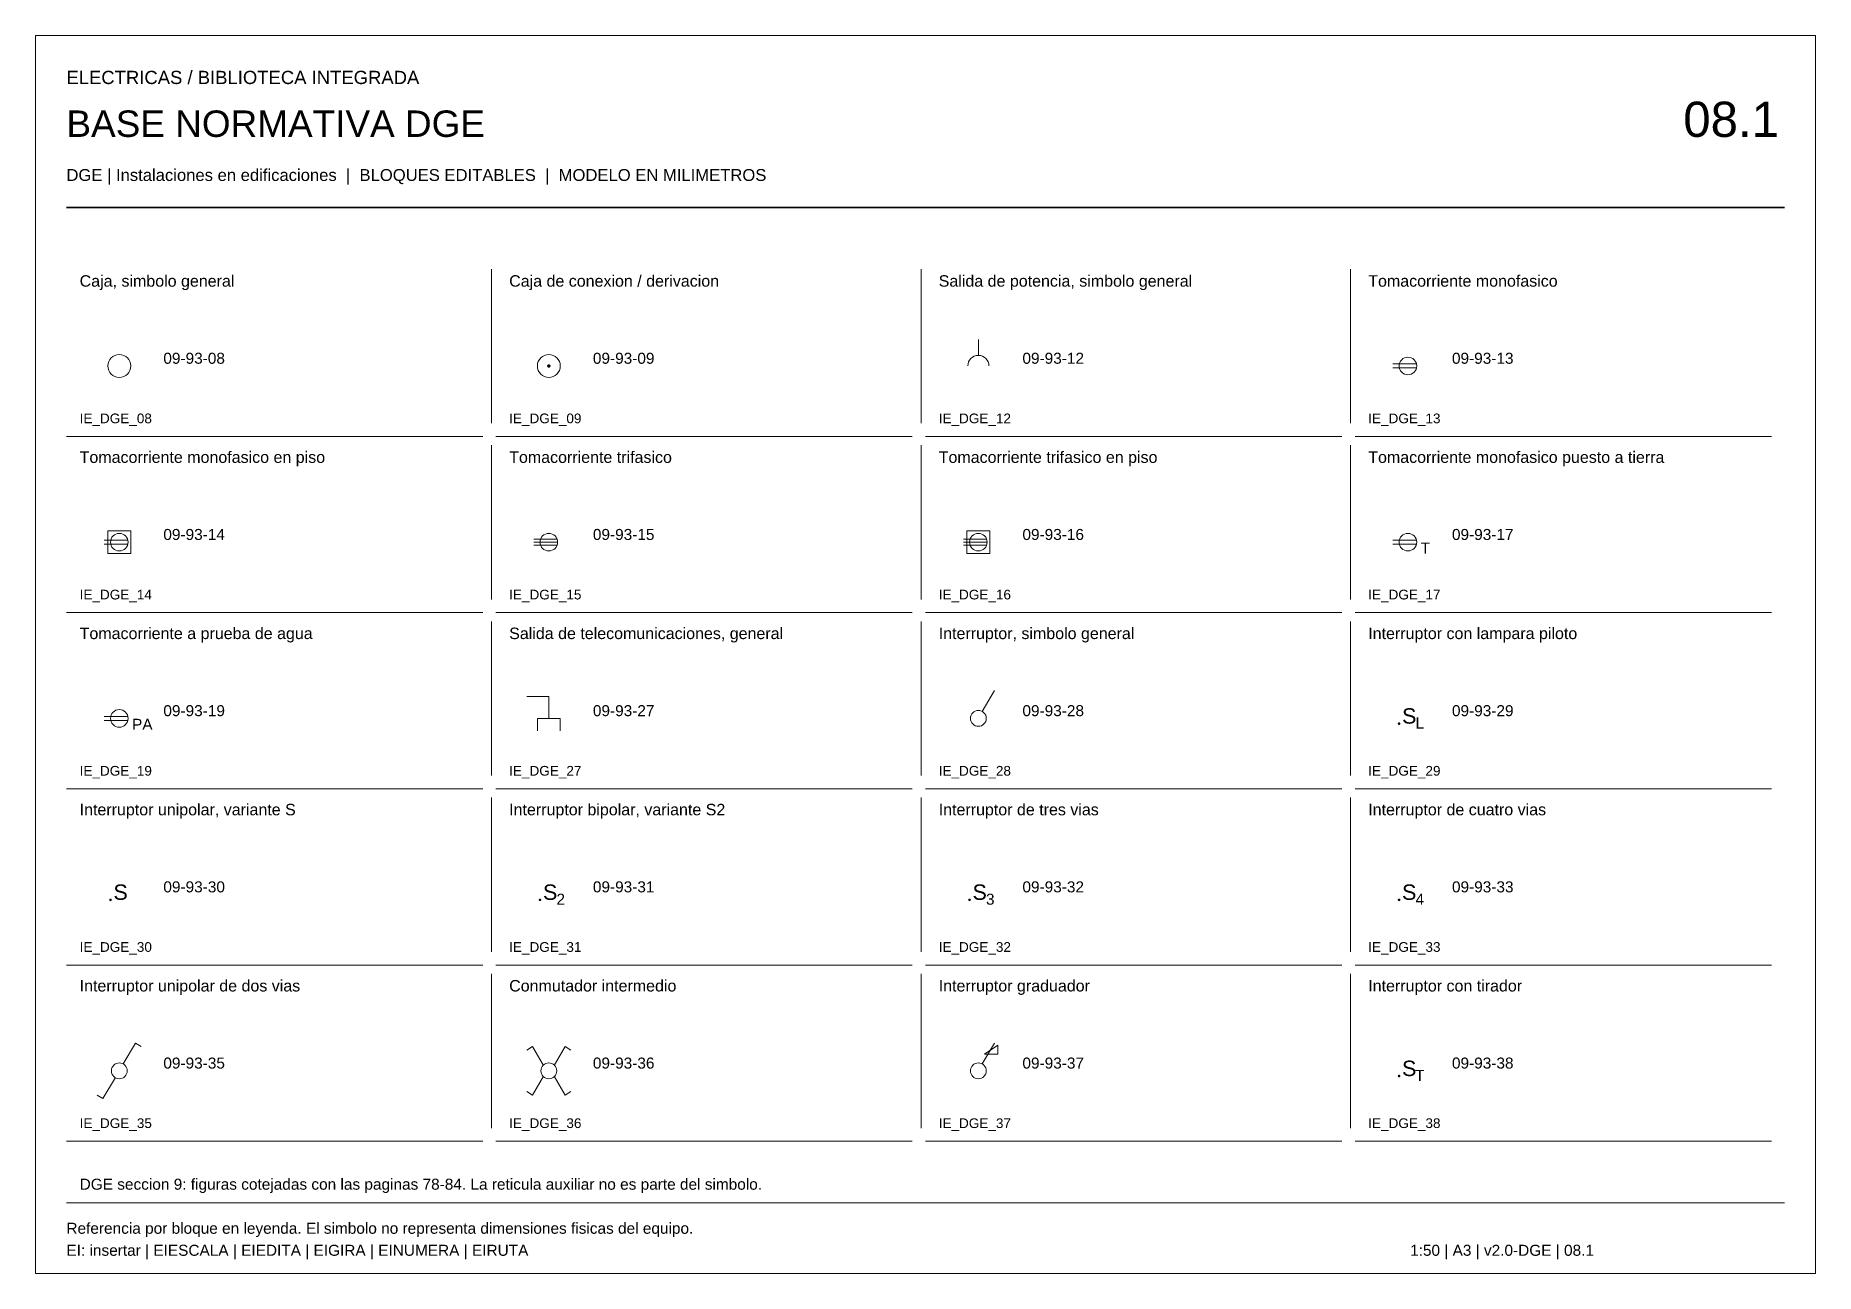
# Model space of a CAD drawing. Header units: millimetres. Extents: x 400 to 200600, y -39600 to -25550.
# Drawn here: x 157900 to 178100, y -39600 to -25550 of the extents above; entities that cross this region are included whole.
import ezdxf
from ezdxf.enums import TextEntityAlignment as Align

# ---------------------------------------------------------------- set-up
doc = ezdxf.new("R2010")
doc.units = ezdxf.units.MM
for name, color, linetype, lineweight in [('EIC-CATALOGO', 7, 'Continuous', 18), ('EIC-MARCO', 8, 'Continuous', 13), ('IE-LEYENDA', 7, 'Continuous', 18)]:
    doc.layers.add(name, color=color, linetype=linetype, lineweight=lineweight)
doc.styles.add('EI_TEXTO', font='arial.ttf')

msp = doc.modelspace()

# ---------------------------------------------------------------- texts
at = {"layer": 'EIC-CATALOGO', "color": 34, "style": 'EI_TEXTO'}
for s, height, p in [('ELECTRICAS / BIBLIOTECA INTEGRADA', 150, (158250, -26100)), ('08.1', 400, (176600, -26700))]:
    msp.add_text(s, height=height, dxfattribs=at).set_placement(p)
at = {"layer": 'EIC-CATALOGO', "color": 7, "style": 'EI_TEXTO'}
for s, height, p in [('BASE NORMATIVA DGE', 300, (158250, -26700)), ('DGE | Instalaciones en edificaciones  |  BLOQUES EDITABLES  |  MODELO EN MILIMETROS', 135, (158250, -27200)), ('Caja, simbolo general', 130, (158400, -28400)), ('Caja de conexion / derivacion', 130, (163275, -28400)), ('Salida de potencia, simbolo general', 130, (168150, -28400)), ('Tomacorriente monofasico', 130, (173025, -28400)), ('Tomacorriente monofasico en piso', 130, (158400, -30400)), ('Tomacorriente trifasico', 130, (163275, -30400)), ('Tomacorriente trifasico en piso', 130, (168150, -30400)), ('Tomacorriente monofasico puesto a tierra', 130, (173025, -30400)), ('Tomacorriente a prueba de agua', 130, (158400, -32400)), ('Salida de telecomunicaciones, general', 130, (163275, -32400)), ('Interruptor, simbolo general', 130, (168150, -32400)), ('Interruptor con lampara piloto', 130, (173025, -32400)), ('Interruptor unipolar, variante S', 130, (158400, -34400)), ('Interruptor bipolar, variante S2', 130, (163275, -34400)), ('Interruptor de tres vias', 130, (168150, -34400)), ('Interruptor de cuatro vias', 130, (173025, -34400)), ('Interruptor unipolar de dos vias', 130, (158400, -36400)), ('Conmutador intermedio', 130, (163275, -36400)), ('Interruptor graduador', 130, (168150, -36400)), ('Interruptor con tirador', 130, (173025, -36400)), ('DGE seccion 9: figuras cotejadas con las paginas 78-84. La reticula auxiliar no es parte del simbolo.', 125, (158400, -38650)), ('Referencia por bloque en leyenda. El simbolo no representa dimensiones fisicas del equipo.', 125, (158250, -39150)), ('EI: insertar | EIESCALA | EIEDITA | EIGIRA | EINUMERA | EIRUTA', 125, (158250, -39400)), ('1:50 | A3 | v2.0-DGE | 08.1', 125, (173500, -39400))]:
    msp.add_text(s, height=height, dxfattribs=at).set_placement(p)
at = {"layer": 'EIC-CATALOGO', "color": 8, "style": 'EI_TEXTO'}
for s, p in [('IE_DGE_08', (158400, -29950)), ('IE_DGE_09', (163275, -29950)), ('IE_DGE_12', (168150, -29950)), ('IE_DGE_13', (173025, -29950)), ('IE_DGE_14', (158400, -31950)), ('IE_DGE_15', (163275, -31950)), ('IE_DGE_16', (168150, -31950)), ('IE_DGE_17', (173025, -31950)), ('IE_DGE_19', (158400, -33950)), ('IE_DGE_27', (163275, -33950)), ('IE_DGE_28', (168150, -33950)), ('IE_DGE_29', (173025, -33950)), ('IE_DGE_30', (158400, -35950)), ('IE_DGE_31', (163275, -35950)), ('IE_DGE_32', (168150, -35950)), ('IE_DGE_33', (173025, -35950)), ('IE_DGE_35', (158400, -37950)), ('IE_DGE_36', (163275, -37950)), ('IE_DGE_37', (168150, -37950)), ('IE_DGE_38', (173025, -37950))]:
    msp.add_text(s, height=110, dxfattribs=at).set_placement(p)

# ---------------------------------------------------------------- blocks, each defined once
blk = doc.blocks.new('IE_DGE_08')
at = {"color": 0, "lineweight": -2}
blk.add_circle((0, 0), 2.6, dxfattribs=at)
at = {"color": 0, "style": 'EI_TEXTO', "flags": 1}
for tag in ['TIPO', 'TABLERO', 'SISTEMA', 'OBSERVACIONES', 'CLASE_REFERENCIA', 'DESCRIPCION', 'MONTAJE', 'NORMA', 'PAGINA_DGE']:
    blk.add_attdef(tag, (0, 0), '', height=2.5, dxfattribs=at)
at = {"color": 0, "style": 'EI_TEXTO'}
for tag, p in [('CODIGO', (10, 0.5)), ('DISTINTIVO', (3, -3)), ('ALTURA', (10, -6.5)), ('CIRCUITO', (10, -3))]:
    blk.add_attdef(tag, p, '', height=2.5, dxfattribs=at)
blk = doc.blocks.new('IE_DGE_09')
blk.add_hatch(color=0).paths.add_polyline_path([(0.4, 0), (0.37, 0.15), (0.28, 0.28), (0.15, 0.37), (0, 0.4), (-0.15, 0.37), (-0.28, 0.28), (-0.37, 0.15), (-0.4, 0), (-0.37, -0.15), (-0.28, -0.28), (-0.15, -0.37), (0, -0.4), (0.15, -0.37), (0.28, -0.28), (0.37, -0.15)])
at = {"color": 0, "lineweight": -2}
blk.add_circle((0, 0), 2.6, dxfattribs=at)
at = {"color": 0, "style": 'EI_TEXTO', "flags": 1}
for tag in ['TIPO', 'TABLERO', 'SISTEMA', 'OBSERVACIONES', 'CLASE_REFERENCIA', 'DESCRIPCION', 'MONTAJE', 'NORMA', 'PAGINA_DGE']:
    blk.add_attdef(tag, (0, 0), '', height=2.5, dxfattribs=at)
at = {"color": 0, "style": 'EI_TEXTO'}
for tag, p in [('CODIGO', (10, 0.5)), ('DISTINTIVO', (3, -3)), ('ALTURA', (10, -6.5)), ('CIRCUITO', (10, -3))]:
    blk.add_attdef(tag, p, '', height=2.5, dxfattribs=at)
blk = doc.blocks.new('IE_DGE_12')
at = {"color": 0, "lineweight": -2}
blk.add_line((0, 2.4), (0, 6), dxfattribs=at)
blk.add_arc((0, 0), 2.4, 0, 180, dxfattribs=at)
at = {"color": 0, "style": 'EI_TEXTO', "flags": 1}
for tag in ['TIPO', 'TABLERO', 'SISTEMA', 'OBSERVACIONES', 'CLASE_REFERENCIA', 'DESCRIPCION', 'MONTAJE', 'NORMA', 'PAGINA_DGE']:
    blk.add_attdef(tag, (0, 0), '', height=2.5, dxfattribs=at)
at = {"color": 0, "style": 'EI_TEXTO'}
for tag, p in [('CODIGO', (10, 0.5)), ('DISTINTIVO', (3, -3)), ('ALTURA', (10, -6.5)), ('CIRCUITO', (10, -3))]:
    blk.add_attdef(tag, p, '', height=2.5, dxfattribs=at)
blk = doc.blocks.new('IE_DGE_13')
at = {"color": 0, "lineweight": -2}
for p, q in [((-3.4, 0.45), (1.95, 0.45)), ((-3.4, -0.45), (1.95, -0.45))]:
    blk.add_line(p, q, dxfattribs=at)
blk.add_circle((0, 0), 2, dxfattribs=at)
at = {"color": 0, "style": 'EI_TEXTO', "flags": 1}
for tag in ['TIPO', 'TABLERO', 'SISTEMA', 'OBSERVACIONES', 'CLASE_REFERENCIA', 'DESCRIPCION', 'MONTAJE', 'NORMA', 'PAGINA_DGE']:
    blk.add_attdef(tag, (0, 0), '', height=2.5, dxfattribs=at)
at = {"color": 0, "style": 'EI_TEXTO'}
for tag, p in [('CODIGO', (10, 0.5)), ('DISTINTIVO', (2.9, -2.6)), ('ALTURA', (10, -6.5)), ('CIRCUITO', (10, -3))]:
    blk.add_attdef(tag, p, '', height=2.5, dxfattribs=at)
blk = doc.blocks.new('IE_DGE_14')
at = {"color": 0, "lineweight": -2}
for p, q in [((-3.4, 0.45), (1.95, 0.45)), ((-3.4, -0.45), (1.95, -0.45))]:
    blk.add_line(p, q, dxfattribs=at)
blk.add_lwpolyline([(-2.6, -2.6), (2.6, -2.6), (2.6, 2.6), (-2.6, 2.6)], close=True, dxfattribs=at)
blk.add_circle((0, 0), 2, dxfattribs=at)
at = {"color": 0, "style": 'EI_TEXTO', "flags": 1}
for tag in ['TIPO', 'TABLERO', 'SISTEMA', 'OBSERVACIONES', 'CLASE_REFERENCIA', 'DESCRIPCION', 'MONTAJE', 'NORMA', 'PAGINA_DGE']:
    blk.add_attdef(tag, (0, 0), '', height=2.5, dxfattribs=at)
at = {"color": 0, "style": 'EI_TEXTO'}
for tag, p in [('CODIGO', (10, 0.5)), ('DISTINTIVO', (2.9, -2.6)), ('ALTURA', (10, -6.5)), ('CIRCUITO', (10, -3))]:
    blk.add_attdef(tag, p, '', height=2.5, dxfattribs=at)
blk = doc.blocks.new('IE_DGE_15')
at = {"color": 0, "lineweight": -2}
for p, q in [((-3.4, 0.65), (1.95, 0.65)), ((-3.4, 0), (1.95, 0)), ((-3.4, -0.65), (1.95, -0.65))]:
    blk.add_line(p, q, dxfattribs=at)
blk.add_circle((0, 0), 2, dxfattribs=at)
at = {"color": 0, "style": 'EI_TEXTO', "flags": 1}
for tag in ['TIPO', 'TABLERO', 'SISTEMA', 'OBSERVACIONES', 'CLASE_REFERENCIA', 'DESCRIPCION', 'MONTAJE', 'NORMA', 'PAGINA_DGE']:
    blk.add_attdef(tag, (0, 0), '', height=2.5, dxfattribs=at)
at = {"color": 0, "style": 'EI_TEXTO'}
for tag, p in [('CODIGO', (10, 0.5)), ('DISTINTIVO', (2.9, -2.6)), ('ALTURA', (10, -6.5)), ('CIRCUITO', (10, -3))]:
    blk.add_attdef(tag, p, '', height=2.5, dxfattribs=at)
blk = doc.blocks.new('IE_DGE_16')
at = {"color": 0, "lineweight": -2}
for p, q in [((-3.4, 0.65), (1.95, 0.65)), ((-3.4, 0), (1.95, 0)), ((-3.4, -0.65), (1.95, -0.65))]:
    blk.add_line(p, q, dxfattribs=at)
blk.add_lwpolyline([(-2.6, -2.6), (2.6, -2.6), (2.6, 2.6), (-2.6, 2.6)], close=True, dxfattribs=at)
blk.add_circle((0, 0), 2, dxfattribs=at)
at = {"color": 0, "style": 'EI_TEXTO', "flags": 1}
for tag in ['TIPO', 'TABLERO', 'SISTEMA', 'OBSERVACIONES', 'CLASE_REFERENCIA', 'DESCRIPCION', 'MONTAJE', 'NORMA', 'PAGINA_DGE']:
    blk.add_attdef(tag, (0, 0), '', height=2.5, dxfattribs=at)
at = {"color": 0, "style": 'EI_TEXTO'}
for tag, p in [('CODIGO', (10, 0.5)), ('DISTINTIVO', (2.9, -2.6)), ('ALTURA', (10, -6.5)), ('CIRCUITO', (10, -3))]:
    blk.add_attdef(tag, p, '', height=2.5, dxfattribs=at)
blk = doc.blocks.new('IE_DGE_17')
at = {"color": 0, "lineweight": -2}
for p, q in [((-3.4, 0.45), (1.95, 0.45)), ((-3.4, -0.45), (1.95, -0.45))]:
    blk.add_line(p, q, dxfattribs=at)
blk.add_circle((0, 0), 2, dxfattribs=at)
at = {"color": 0, "style": 'EI_TEXTO', "flags": 1}
for tag in ['TIPO', 'TABLERO', 'SISTEMA', 'OBSERVACIONES', 'CLASE_REFERENCIA', 'DESCRIPCION', 'MONTAJE', 'NORMA', 'PAGINA_DGE']:
    blk.add_attdef(tag, (0, 0), '', height=2.5, dxfattribs=at)
at = {"color": 0, "style": 'EI_TEXTO'}
for tag, p in [('CODIGO', (10, 0.5)), ('DISTINTIVO', (2.9, -2.6)), ('ALTURA', (10, -6.5)), ('CIRCUITO', (10, -3))]:
    blk.add_attdef(tag, p, '', height=2.5, dxfattribs=at)
blk = doc.blocks.new('IE_DGE_19')
at = {"color": 0, "lineweight": -2}
for p, q in [((-3.4, 0.45), (1.95, 0.45)), ((-3.4, -0.45), (1.95, -0.45))]:
    blk.add_line(p, q, dxfattribs=at)
blk.add_circle((0, 0), 2, dxfattribs=at)
at = {"color": 0, "style": 'EI_TEXTO', "flags": 1}
for tag in ['TIPO', 'TABLERO', 'SISTEMA', 'OBSERVACIONES', 'CLASE_REFERENCIA', 'DESCRIPCION', 'MONTAJE', 'NORMA', 'PAGINA_DGE']:
    blk.add_attdef(tag, (0, 0), '', height=2.5, dxfattribs=at)
at = {"color": 0, "style": 'EI_TEXTO'}
for tag, p in [('CODIGO', (10, 0.5)), ('DISTINTIVO', (2.9, -2.6)), ('ALTURA', (10, -6.5)), ('CIRCUITO', (10, -3))]:
    blk.add_attdef(tag, p, '', height=2.5, dxfattribs=at)
blk = doc.blocks.new('IE_DGE_27')
at = {"color": 0, "lineweight": -2}
for points in [[(0, 0), (0, 5), (-5, 5)], [(-2.6, -2.8), (-2.6, 0), (2.6, 0), (2.6, -2.8)]]:
    blk.add_lwpolyline(points, dxfattribs=at)
at = {"color": 0, "style": 'EI_TEXTO', "flags": 1}
for tag in ['TIPO', 'TABLERO', 'SISTEMA', 'OBSERVACIONES', 'CLASE_REFERENCIA', 'DESCRIPCION', 'MONTAJE', 'NORMA', 'PAGINA_DGE']:
    blk.add_attdef(tag, (0, 0), '', height=2.5, dxfattribs=at)
at = {"color": 0, "style": 'EI_TEXTO'}
for tag, p in [('CODIGO', (10, 0.5)), ('DISTINTIVO', (3, -3)), ('ALTURA', (10, -6.5)), ('CIRCUITO', (10, -3))]:
    blk.add_attdef(tag, p, '', height=2.5, dxfattribs=at)
blk = doc.blocks.new('IE_DGE_28')
at = {"color": 0, "lineweight": -2}
blk.add_line((0.9, 1.55), (3.7, 6.3), dxfattribs=at)
blk.add_circle((0, 0), 1.8, dxfattribs=at)
at = {"color": 0, "style": 'EI_TEXTO', "flags": 1}
for tag in ['TIPO', 'TABLERO', 'SISTEMA', 'OBSERVACIONES', 'CLASE_REFERENCIA', 'DESCRIPCION', 'MONTAJE', 'NORMA', 'PAGINA_DGE']:
    blk.add_attdef(tag, (0, 0), '', height=2.5, dxfattribs=at)
at = {"color": 0, "style": 'EI_TEXTO'}
for tag, p in [('CODIGO', (10, 0.5)), ('DISTINTIVO', (3, -3)), ('ALTURA', (10, -6.5)), ('CIRCUITO', (10, -3))]:
    blk.add_attdef(tag, p, '', height=2.5, dxfattribs=at)
blk = doc.blocks.new('IE_DGE_29')
blk.add_hatch(color=0).paths.add_polyline_path([(-1.7, -1.2), (-1.72, -1.09), (-1.79, -0.99), (-1.89, -0.92), (-2, -0.9), (-2.11, -0.92), (-2.21, -0.99), (-2.28, -1.09), (-2.3, -1.2), (-2.28, -1.31), (-2.21, -1.41), (-2.11, -1.48), (-2, -1.5), (-1.89, -1.48), (-1.79, -1.41), (-1.72, -1.31)])
at = {"color": 0, "lineweight": -2, "style": 'EI_TEXTO'}
for s, height, p in [('S', 3.5, (0.3, -1.2)), ('L', 2.5, (2.7, -2.3))]:
    blk.add_text(s, height=height, dxfattribs=at).set_placement(p, align=Align.CENTER)
at = {"color": 0, "style": 'EI_TEXTO', "flags": 1}
for tag in ['TIPO', 'TABLERO', 'SISTEMA', 'OBSERVACIONES', 'CLASE_REFERENCIA', 'GIRO_GRAFICO', 'DESCRIPCION', 'MONTAJE', 'NORMA', 'PAGINA_DGE']:
    blk.add_attdef(tag, (0, 0), '', height=2.5, dxfattribs=at)
at = {"color": 0, "style": 'EI_TEXTO'}
for tag, p in [('CODIGO', (10, 0.5)), ('DISTINTIVO', (3, -3)), ('ALTURA', (10, -6.5)), ('CIRCUITO', (10, -3))]:
    blk.add_attdef(tag, p, '', height=2.5, dxfattribs=at)
blk = doc.blocks.new('IE_DGE_30')
blk.add_hatch(color=0).paths.add_polyline_path([(-1.7, -1.2), (-1.72, -1.09), (-1.79, -0.99), (-1.89, -0.92), (-2, -0.9), (-2.11, -0.92), (-2.21, -0.99), (-2.28, -1.09), (-2.3, -1.2), (-2.28, -1.31), (-2.21, -1.41), (-2.11, -1.48), (-2, -1.5), (-1.89, -1.48), (-1.79, -1.41), (-1.72, -1.31)])
at = {"color": 0, "lineweight": -2, "style": 'EI_TEXTO'}
blk.add_text('S', height=3.5, dxfattribs=at).set_placement((0.3, -1.2), align=Align.CENTER)
at = {"color": 0, "style": 'EI_TEXTO', "flags": 1}
for tag in ['TIPO', 'TABLERO', 'SISTEMA', 'OBSERVACIONES', 'CLASE_REFERENCIA', 'GIRO_GRAFICO', 'DESCRIPCION', 'MONTAJE', 'NORMA', 'PAGINA_DGE']:
    blk.add_attdef(tag, (0, 0), '', height=2.5, dxfattribs=at)
at = {"color": 0, "style": 'EI_TEXTO'}
for tag, p in [('CODIGO', (10, 0.5)), ('DISTINTIVO', (3, -3)), ('ALTURA', (10, -6.5)), ('CIRCUITO', (10, -3))]:
    blk.add_attdef(tag, p, '', height=2.5, dxfattribs=at)
blk = doc.blocks.new('IE_DGE_31')
blk.add_hatch(color=0).paths.add_polyline_path([(-1.7, -1.2), (-1.72, -1.09), (-1.79, -0.99), (-1.89, -0.92), (-2, -0.9), (-2.11, -0.92), (-2.21, -0.99), (-2.28, -1.09), (-2.3, -1.2), (-2.28, -1.31), (-2.21, -1.41), (-2.11, -1.48), (-2, -1.5), (-1.89, -1.48), (-1.79, -1.41), (-1.72, -1.31)])
at = {"color": 0, "lineweight": -2, "style": 'EI_TEXTO'}
for s, height, p in [('S', 3.5, (0.3, -1.2)), ('2', 2.5, (2.7, -2.3))]:
    blk.add_text(s, height=height, dxfattribs=at).set_placement(p, align=Align.CENTER)
at = {"color": 0, "style": 'EI_TEXTO', "flags": 1}
for tag in ['TIPO', 'TABLERO', 'SISTEMA', 'OBSERVACIONES', 'CLASE_REFERENCIA', 'GIRO_GRAFICO', 'DESCRIPCION', 'MONTAJE', 'NORMA', 'PAGINA_DGE']:
    blk.add_attdef(tag, (0, 0), '', height=2.5, dxfattribs=at)
at = {"color": 0, "style": 'EI_TEXTO'}
for tag, p in [('CODIGO', (10, 0.5)), ('DISTINTIVO', (3, -3)), ('ALTURA', (10, -6.5)), ('CIRCUITO', (10, -3))]:
    blk.add_attdef(tag, p, '', height=2.5, dxfattribs=at)
blk = doc.blocks.new('IE_DGE_32')
blk.add_hatch(color=0).paths.add_polyline_path([(-1.7, -1.2), (-1.72, -1.09), (-1.79, -0.99), (-1.89, -0.92), (-2, -0.9), (-2.11, -0.92), (-2.21, -0.99), (-2.28, -1.09), (-2.3, -1.2), (-2.28, -1.31), (-2.21, -1.41), (-2.11, -1.48), (-2, -1.5), (-1.89, -1.48), (-1.79, -1.41), (-1.72, -1.31)])
at = {"color": 0, "lineweight": -2, "style": 'EI_TEXTO'}
for s, height, p in [('S', 3.5, (0.3, -1.2)), ('3', 2.5, (2.7, -2.3))]:
    blk.add_text(s, height=height, dxfattribs=at).set_placement(p, align=Align.CENTER)
at = {"color": 0, "style": 'EI_TEXTO', "flags": 1}
for tag in ['TIPO', 'TABLERO', 'SISTEMA', 'OBSERVACIONES', 'CLASE_REFERENCIA', 'GIRO_GRAFICO', 'DESCRIPCION', 'MONTAJE', 'NORMA', 'PAGINA_DGE']:
    blk.add_attdef(tag, (0, 0), '', height=2.5, dxfattribs=at)
at = {"color": 0, "style": 'EI_TEXTO'}
for tag, p in [('CODIGO', (10, 0.5)), ('DISTINTIVO', (3, -3)), ('ALTURA', (10, -6.5)), ('CIRCUITO', (10, -3))]:
    blk.add_attdef(tag, p, '', height=2.5, dxfattribs=at)
blk = doc.blocks.new('IE_DGE_33')
blk.add_hatch(color=0).paths.add_polyline_path([(-1.7, -1.2), (-1.72, -1.09), (-1.79, -0.99), (-1.89, -0.92), (-2, -0.9), (-2.11, -0.92), (-2.21, -0.99), (-2.28, -1.09), (-2.3, -1.2), (-2.28, -1.31), (-2.21, -1.41), (-2.11, -1.48), (-2, -1.5), (-1.89, -1.48), (-1.79, -1.41), (-1.72, -1.31)])
at = {"color": 0, "lineweight": -2, "style": 'EI_TEXTO'}
for s, height, p in [('S', 3.5, (0.3, -1.2)), ('4', 2.5, (2.7, -2.3))]:
    blk.add_text(s, height=height, dxfattribs=at).set_placement(p, align=Align.CENTER)
at = {"color": 0, "style": 'EI_TEXTO', "flags": 1}
for tag in ['TIPO', 'TABLERO', 'SISTEMA', 'OBSERVACIONES', 'CLASE_REFERENCIA', 'GIRO_GRAFICO', 'DESCRIPCION', 'MONTAJE', 'NORMA', 'PAGINA_DGE']:
    blk.add_attdef(tag, (0, 0), '', height=2.5, dxfattribs=at)
at = {"color": 0, "style": 'EI_TEXTO'}
for tag, p in [('CODIGO', (10, 0.5)), ('DISTINTIVO', (3, -3)), ('ALTURA', (10, -6.5)), ('CIRCUITO', (10, -3))]:
    blk.add_attdef(tag, p, '', height=2.5, dxfattribs=at)
blk = doc.blocks.new('IE_DGE_35')
at = {"color": 0, "lineweight": -2}
for points in [[(0.9, 1.55), (3.7, 6.3), (5, 5.5)], [(-0.9, -1.55), (-3.7, -6.3), (-5, -5.5)]]:
    blk.add_lwpolyline(points, dxfattribs=at)
blk.add_circle((0, 0), 1.8, dxfattribs=at)
at = {"color": 0, "style": 'EI_TEXTO', "flags": 1}
for tag in ['TIPO', 'TABLERO', 'SISTEMA', 'OBSERVACIONES', 'CLASE_REFERENCIA', 'DESCRIPCION', 'MONTAJE', 'NORMA', 'PAGINA_DGE']:
    blk.add_attdef(tag, (0, 0), '', height=2.5, dxfattribs=at)
at = {"color": 0, "style": 'EI_TEXTO'}
for tag, p in [('CODIGO', (10, 0.5)), ('DISTINTIVO', (3, -3)), ('ALTURA', (10, -6.5)), ('CIRCUITO', (10, -3))]:
    blk.add_attdef(tag, p, '', height=2.5, dxfattribs=at)
blk = doc.blocks.new('IE_DGE_36')
at = {"color": 0, "lineweight": -2}
for points in [[(-1.2, 1.2), (-3.7, 5.5), (-5, 4.7)], [(1.2, 1.2), (3.7, 5.5), (5, 4.7)], [(-1.2, -1.2), (-3.7, -5.5), (-5, -4.7)], [(1.2, -1.2), (3.7, -5.5), (5, -4.7)]]:
    blk.add_lwpolyline(points, dxfattribs=at)
blk.add_circle((0, 0), 1.8, dxfattribs=at)
at = {"color": 0, "style": 'EI_TEXTO', "flags": 1}
for tag in ['TIPO', 'TABLERO', 'SISTEMA', 'OBSERVACIONES', 'CLASE_REFERENCIA', 'DESCRIPCION', 'MONTAJE', 'NORMA', 'PAGINA_DGE']:
    blk.add_attdef(tag, (0, 0), '', height=2.5, dxfattribs=at)
at = {"color": 0, "style": 'EI_TEXTO'}
for tag, p in [('CODIGO', (10, 0.5)), ('DISTINTIVO', (3, -3)), ('ALTURA', (10, -6.5)), ('CIRCUITO', (10, -3))]:
    blk.add_attdef(tag, p, '', height=2.5, dxfattribs=at)
blk = doc.blocks.new('IE_DGE_37')
at = {"color": 0, "lineweight": -2}
blk.add_line((0.9, 1.55), (3.7, 6.3), dxfattribs=at)
blk.add_lwpolyline([(1.4, 3.8), (4.4, 3.8), (4.4, 5.8)], close=True, dxfattribs=at)
blk.add_circle((0, 0), 1.8, dxfattribs=at)
at = {"color": 0, "style": 'EI_TEXTO', "flags": 1}
for tag in ['TIPO', 'TABLERO', 'SISTEMA', 'OBSERVACIONES', 'CLASE_REFERENCIA', 'DESCRIPCION', 'MONTAJE', 'NORMA', 'PAGINA_DGE']:
    blk.add_attdef(tag, (0, 0), '', height=2.5, dxfattribs=at)
at = {"color": 0, "style": 'EI_TEXTO'}
for tag, p in [('CODIGO', (10, 0.5)), ('DISTINTIVO', (3, -3)), ('ALTURA', (10, -6.5)), ('CIRCUITO', (10, -3))]:
    blk.add_attdef(tag, p, '', height=2.5, dxfattribs=at)
blk = doc.blocks.new('IE_DGE_38')
blk.add_hatch(color=0).paths.add_polyline_path([(-1.7, -1.2), (-1.72, -1.09), (-1.79, -0.99), (-1.89, -0.92), (-2, -0.9), (-2.11, -0.92), (-2.21, -0.99), (-2.28, -1.09), (-2.3, -1.2), (-2.28, -1.31), (-2.21, -1.41), (-2.11, -1.48), (-2, -1.5), (-1.89, -1.48), (-1.79, -1.41), (-1.72, -1.31)])
at = {"color": 0, "lineweight": -2, "style": 'EI_TEXTO'}
for s, height, p in [('S', 3.5, (0.3, -1.2)), ('T', 2.5, (2.7, -2.3))]:
    blk.add_text(s, height=height, dxfattribs=at).set_placement(p, align=Align.CENTER)
at = {"color": 0, "style": 'EI_TEXTO', "flags": 1}
for tag in ['TIPO', 'TABLERO', 'SISTEMA', 'OBSERVACIONES', 'CLASE_REFERENCIA', 'GIRO_GRAFICO', 'DESCRIPCION', 'MONTAJE', 'NORMA', 'PAGINA_DGE']:
    blk.add_attdef(tag, (0, 0), '', height=2.5, dxfattribs=at)
at = {"color": 0, "style": 'EI_TEXTO'}
for tag, p in [('CODIGO', (10, 0.5)), ('DISTINTIVO', (3, -3)), ('ALTURA', (10, -6.5)), ('CIRCUITO', (10, -3))]:
    blk.add_attdef(tag, p, '', height=2.5, dxfattribs=at)

# ---------------------------------------------------------------- linework, layer by layer
at = {"layer": 'EIC-MARCO', "color": 34, "lineweight": 35}
msp.add_line((158250, -27500), (177750, -27500), dxfattribs=at)
at = {"layer": 'EIC-MARCO', "color": 8, "lineweight": 13}
for p, q in [((163075, -29950), (163075, -28200)), ((167950, -29950), (167950, -28200)), ((172825, -29950), (172825, -28200)), ((158250, -30100), (162975, -30100)), ((163075, -31950), (163075, -30200)), ((163125, -30100), (167850, -30100)), ((167950, -31950), (167950, -30200)), ((168000, -30100), (172725, -30100)), ((172825, -31950), (172825, -30200)), ((172875, -30100), (177600, -30100)), ((158250, -32100), (162975, -32100)), ((163125, -32100), (167850, -32100)), ((168000, -32100), (172725, -32100)), ((172875, -32100), (177600, -32100)), ((163075, -33950), (163075, -32200)), ((167950, -33950), (167950, -32200)), ((172825, -33950), (172825, -32200)), ((158250, -34100), (162975, -34100)), ((163125, -34100), (167850, -34100)), ((168000, -34100), (172725, -34100)), ((172875, -34100), (177600, -34100)), ((163075, -35950), (163075, -34200)), ((167950, -35950), (167950, -34200)), ((172825, -35950), (172825, -34200)), ((158250, -36100), (162975, -36100)), ((163125, -36100), (167850, -36100)), ((168000, -36100), (172725, -36100)), ((172875, -36100), (177600, -36100)), ((163075, -37950), (163075, -36200)), ((167950, -37950), (167950, -36200)), ((172825, -37950), (172825, -36200)), ((158250, -38100), (162975, -38100)), ((163125, -38100), (167850, -38100)), ((168000, -38100), (172725, -38100)), ((172875, -38100), (177600, -38100)), ((158250, -38800), (177750, -38800))]:
    msp.add_line(p, q, dxfattribs=at)
at = {"layer": 'EIC-MARCO'}
msp.add_lwpolyline([(157900, -39600), (178100, -39600), (178100, -25550), (157900, -25550)], close=True, dxfattribs=at)

# ---------------------------------------------------------------- block references
at = {"layer": 'IE-LEYENDA'}
ref = msp.add_blockref('IE_DGE_12', (168600, -29300), dxfattribs=dict(at, xscale=50, yscale=50, zscale=50))
ref.add_attrib('CODIGO', '09-93-12', (169100, -29275), dxfattribs={"layer": '0', "height": 125, "style": 'EI_TEXTO'})
ref = msp.add_blockref('IE_DGE_08', (158850, -29300), dxfattribs=dict(at, xscale=50, yscale=50, zscale=50))
ref.add_attrib('CODIGO', '09-93-08', (159350, -29275), dxfattribs={"layer": '0', "height": 125, "style": 'EI_TEXTO'})
ref = msp.add_blockref('IE_DGE_09', (163725, -29300), dxfattribs=dict(at, xscale=50, yscale=50, zscale=50))
ref.add_attrib('CODIGO', '09-93-09', (164225, -29275), dxfattribs={"layer": '0', "height": 125, "style": 'EI_TEXTO'})
ref = msp.add_blockref('IE_DGE_13', (173475, -29300), dxfattribs=dict(at, xscale=50, yscale=50, zscale=50))
ref.add_attrib('CODIGO', '09-93-13', (173975, -29275), dxfattribs={"layer": '0', "height": 125, "style": 'EI_TEXTO'})
ref = msp.add_blockref('IE_DGE_14', (158850, -31300), dxfattribs=dict(at, xscale=50, yscale=50, zscale=50))
ref.add_attrib('CODIGO', '09-93-14', (159350, -31275), dxfattribs={"layer": '0', "height": 125, "style": 'EI_TEXTO'})
ref = msp.add_blockref('IE_DGE_15', (163725, -31300), dxfattribs=dict(at, xscale=50, yscale=50, zscale=50))
ref.add_attrib('CODIGO', '09-93-15', (164225, -31275), dxfattribs={"layer": '0', "height": 125, "style": 'EI_TEXTO'})
ref = msp.add_blockref('IE_DGE_16', (168600, -31300), dxfattribs=dict(at, xscale=50, yscale=50, zscale=50))
ref.add_attrib('CODIGO', '09-93-16', (169100, -31275), dxfattribs={"layer": '0', "height": 125, "style": 'EI_TEXTO'})
ref = msp.add_blockref('IE_DGE_17', (173475, -31300), dxfattribs=dict(at, xscale=50, yscale=50, zscale=50))
ref.add_attrib('CODIGO', '09-93-17', (173975, -31275), dxfattribs={"layer": '0', "height": 125, "style": 'EI_TEXTO'})
ref.add_attrib('DISTINTIVO', 'T', (173620, -31430), dxfattribs={"layer": '0', "height": 125, "style": 'EI_TEXTO'})
ref = msp.add_blockref('IE_DGE_27', (163725, -33300), dxfattribs=dict(at, xscale=50, yscale=50, zscale=50))
ref.add_attrib('CODIGO', '09-93-27', (164225, -33275), dxfattribs={"layer": '0', "height": 125, "style": 'EI_TEXTO'})
ref = msp.add_blockref('IE_DGE_28', (168600, -33300), dxfattribs=dict(at, xscale=50, yscale=50, zscale=50))
ref.add_attrib('CODIGO', '09-93-28', (169100, -33275), dxfattribs={"layer": '0', "height": 125, "style": 'EI_TEXTO'})
ref = msp.add_blockref('IE_DGE_19', (158850, -33300), dxfattribs=dict(at, xscale=50, yscale=50, zscale=50))
ref.add_attrib('CODIGO', '09-93-19', (159350, -33275), dxfattribs={"layer": '0', "height": 125, "style": 'EI_TEXTO'})
ref.add_attrib('DISTINTIVO', 'PA', (158995, -33430), dxfattribs={"layer": '0', "height": 125, "style": 'EI_TEXTO'})
ref = msp.add_blockref('IE_DGE_29', (173475, -33300), dxfattribs=dict(at, xscale=50, yscale=50, zscale=50))
ref.add_attrib('CODIGO', '09-93-29', (173975, -33275), dxfattribs={"layer": '0', "height": 125, "style": 'EI_TEXTO'})
ref = msp.add_blockref('IE_DGE_30', (158850, -35300), dxfattribs=dict(at, xscale=50, yscale=50, zscale=50))
ref.add_attrib('CODIGO', '09-93-30', (159350, -35275), dxfattribs={"layer": '0', "height": 125, "style": 'EI_TEXTO'})
ref = msp.add_blockref('IE_DGE_31', (163725, -35300), dxfattribs=dict(at, xscale=50, yscale=50, zscale=50))
ref.add_attrib('CODIGO', '09-93-31', (164225, -35275), dxfattribs={"layer": '0', "height": 125, "style": 'EI_TEXTO'})
ref = msp.add_blockref('IE_DGE_32', (168600, -35300), dxfattribs=dict(at, xscale=50, yscale=50, zscale=50))
ref.add_attrib('CODIGO', '09-93-32', (169100, -35275), dxfattribs={"layer": '0', "height": 125, "style": 'EI_TEXTO'})
ref = msp.add_blockref('IE_DGE_33', (173475, -35300), dxfattribs=dict(at, xscale=50, yscale=50, zscale=50))
ref.add_attrib('CODIGO', '09-93-33', (173975, -35275), dxfattribs={"layer": '0', "height": 125, "style": 'EI_TEXTO'})
ref = msp.add_blockref('IE_DGE_35', (158850, -37300), dxfattribs=dict(at, xscale=50, yscale=50, zscale=50))
ref.add_attrib('CODIGO', '09-93-35', (159350, -37275), dxfattribs={"layer": '0', "height": 125, "style": 'EI_TEXTO'})
ref = msp.add_blockref('IE_DGE_36', (163725, -37300), dxfattribs=dict(at, xscale=50, yscale=50, zscale=50))
ref.add_attrib('CODIGO', '09-93-36', (164225, -37275), dxfattribs={"layer": '0', "height": 125, "style": 'EI_TEXTO'})
ref = msp.add_blockref('IE_DGE_37', (168600, -37300), dxfattribs=dict(at, xscale=50, yscale=50, zscale=50))
ref.add_attrib('CODIGO', '09-93-37', (169100, -37275), dxfattribs={"layer": '0', "height": 125, "style": 'EI_TEXTO'})
ref = msp.add_blockref('IE_DGE_38', (173475, -37300), dxfattribs=dict(at, xscale=50, yscale=50, zscale=50))
ref.add_attrib('CODIGO', '09-93-38', (173975, -37275), dxfattribs={"layer": '0', "height": 125, "style": 'EI_TEXTO'})

msp.set_redraw_order([(e.dxf.handle, doc.entitydb.next_handle()) for e in msp.query("TEXT MTEXT ATTDEF DIMENSION ARC_DIMENSION")])  # texts and dimensions are drawn at this point

doc.saveas('drawing.dxf')
